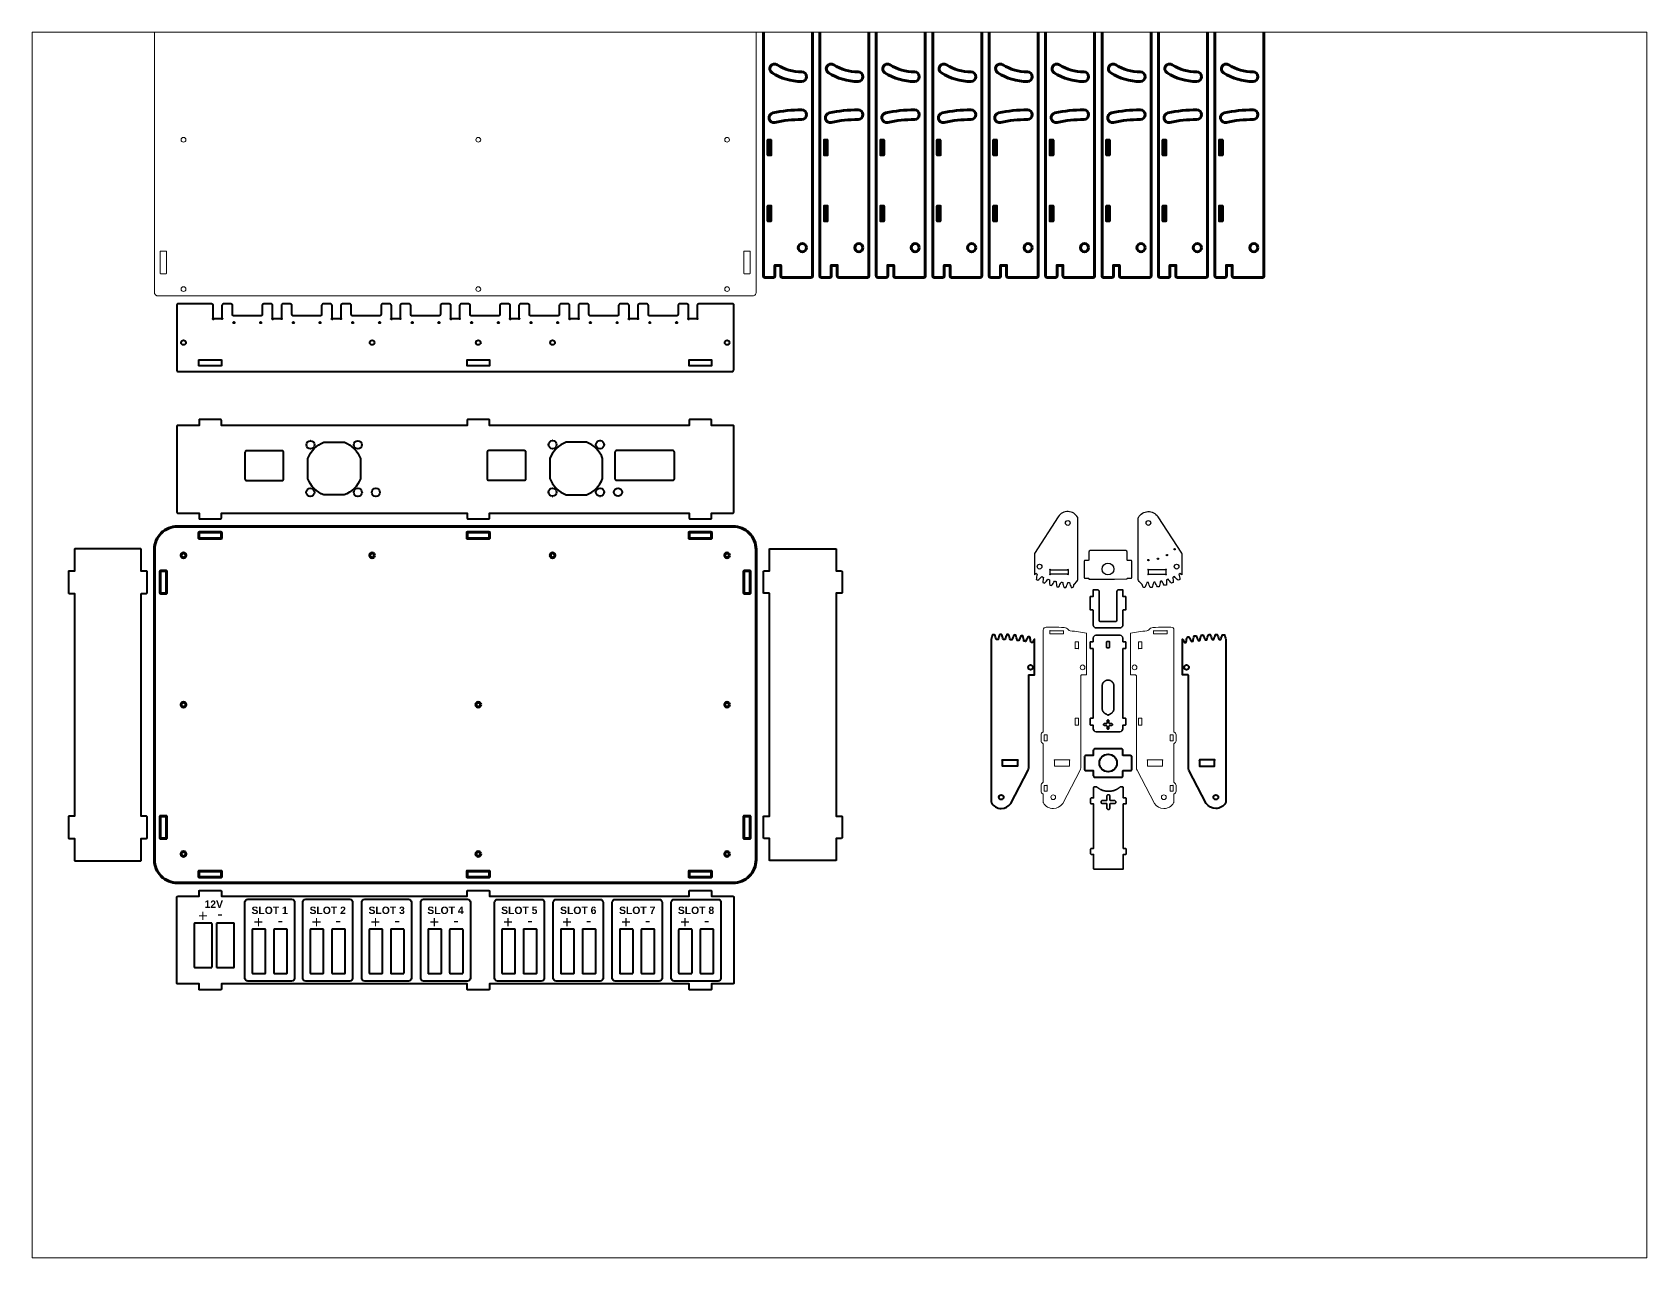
# Paper-space layout 'Layout2' of a CAD drawing. Header units: millimetres. Extents: x 26 to 231, y 20 to 176.
# The model-space entities are those that its viewports show. They can reach past a viewport. Long polylines and large blocks are cut down to what shows.
import ezdxf

# ---------------------------------------------------------------- set-up
doc = ezdxf.new("R2010")
doc.units = ezdxf.units.MM
for name, color, linetype, lineweight in [('2.00mm', 190, 'Continuous', 35), ('3.00mm', 160, 'Continuous', 35), ('6.00mm', 90, 'Continuous', 35)]:
    doc.layers.add(name, color=color, linetype=linetype, lineweight=lineweight)
doc.layers.add('4.00mm', color=1, linetype='Continuous', lineweight=35, true_color=0xff0000)
doc.styles.get("Standard").update_dxf_attribs({"font": 'arial.ttf'})

psp = doc.layouts.new('Layout2')

msp = doc.modelspace()

# ---------------------------------------------------------------- texts
at = {"layer": '4.00mm', "color": 40, "lineweight": 40, "true_color": 0xf8d731}
for s, p in [('+', (149.5, 106)), ('-', (162.5, 107.4))]:
    msp.add_text(s, height=8, dxfattribs=at).set_placement(p)
at = {"layer": '4.00mm', "lineweight": 40}
for s, p in [('+', (186.9, 101.8)), ('-', (203, 102.9)), ('+', (226, 101.8)), ('-', (242, 102.9)), ('+', (265.7, 101.8)), ('-', (281.7, 102.9)), ('+', (305.4, 101.8)), ('-', (321.4, 102.9)), ('+', (355, 101.8)), ('-', (371.1, 102.9)), ('+', (394.7, 101.8)), ('-', (410.7, 102.9)), ('+', (434.4, 101.8)), ('-', (450.4, 102.9)), ('+', (474.1, 101.8)), ('-', (490.1, 102.9))]:
    msp.add_text(s, height=8, dxfattribs=at).set_placement(p)
at = {"layer": '4.00mm', "color": 40, "lineweight": 40, "true_color": 0xf8d731, "char_height": 5}
for s, width, insert, attachment_point in [('\\pxqc;{\\fArial|b1|i0|c0|p34;12V}', 23.529, (148.3, 120.2), 1), ('\\pxqc;{\\fArial|b1|i0|c0|p34;SLOT 1}', 33.529, (197.7, 111), 8), ('\\pxqc;{\\fArial|b1|i0|c0|p34;SLOT 2}', 33.529, (236.8, 111), 8), ('\\pxqc;{\\fArial|b1|i0|c0|p34;SLOT 3}', 33.529, (276.5, 111), 8), ('\\pxqc;{\\fArial|b1|i0|c0|p34;SLOT 4}', 33.529, (316.1, 111), 8), ('\\pxqc;{\\fArial|b1|i0|c0|p34;SLOT 5}', 33.529, (365.8, 111), 8), ('\\pxqc;{\\fArial|b1|i0|c0|p34;SLOT 6}', 33.529, (405.5, 111), 8), ('\\pxqc;{\\fArial|b1|i0|c0|p34;SLOT 7}', 33.529, (445.2, 111), 8), ('\\pxqc;{\\fArial|b1|i0|c0|p34;SLOT 8}', 33.529, (484.8, 111), 8)]:
    msp.add_mtext_dynamic_manual_height_columns(s, width=width, gutter_width=37.5, heights=[9.65], dxfattribs=dict(at, insert=insert, attachment_point=attachment_point))

# ---------------------------------------------------------------- linework, layer by layer
at = {"layer": '2.00mm', "lineweight": 20}
for points in [[(135.7, 527.2), (122.2, 527.2, -0.414214), (120.2, 529.2), (120.2, 735.2, -0.414214), (122.2, 737.2), (135.7, 737.2), (509.7, 737.2), (523.2, 737.2, -0.414214), (525.2, 735.2), (525.2, 529.2, -0.414214), (523.2, 527.2), (509.7, 527.2)], [(124.1, 722.1), (124.1, 707.2, 0.414214), (124.2, 707.1), (128.1, 707.1, 0.414214), (128.2, 707.2), (128.2, 722.1, 0.414214), (128.1, 722.2), (124.2, 722.2, 0.414214)], [(517.1, 722.1), (517.1, 707.2, 0.414214), (517.2, 707.1), (521.1, 707.1, 0.414214), (521.2, 707.2), (521.2, 722.1, 0.414214), (521.1, 722.2), (517.2, 722.2, 0.414214)], [(124.1, 557.1), (124.1, 542.2, 0.414214), (124.2, 542.1), (128.1, 542.1, 0.414214), (128.2, 542.2), (128.2, 557.1, 0.414214), (128.1, 557.2), (124.2, 557.2, 0.414214)], [(517.1, 557.1), (517.1, 542.2, 0.414214), (517.2, 542.1), (521.1, 542.1, 0.414214), (521.2, 542.2), (521.2, 557.1, 0.414214), (521.1, 557.2), (517.2, 557.2, 0.414214)], [(725.4, 182.1, 0.248049), (731.7, 185.5), (743.4, 207.9, 0.094323), (743.8, 209.5), (743.8, 271.5, -0.414214), (744.3, 272), (747.3, 272, 0.414214), (747.8, 272.5), (747.8, 274.5), (747.8, 299.9, 0.356751), (747.7, 300.1, 0.024505), (736.8, 301.7, -0.195334), (735.5, 302.4, 0.189209), (732.7, 303.9, 0.016186), (725.3, 304.2), (720.6, 304.2, 0.414214), (718.6, 302.2), (718.6, 233.9, -0.293253), (718.3, 233.5, 0.293253), (717.2, 231.7), (717.2, 227.7, 0.293253), (718.3, 225.9, -0.293253), (718.6, 225.5), (718.6, 199.9, -0.293253), (718.3, 199.5, 0.293253), (717.2, 197.7), (717.2, 193.7, 0.293253), (718.3, 191.9, -0.293253), (718.6, 191.5), (718.6, 186.4, 0.132002), (718.7, 185.9, 0.268935), (725.3, 182.1, -0.002526)], [(732.2, 299.7), (723.2, 299.7, -0.414214), (723.1, 299.7), (723.1, 301.8, -0.414214), (723.2, 301.8), (732.2, 301.8, -0.414214), (732.3, 301.8), (732.3, 299.7, -0.414214)], [(740.1, 289.7), (740.1, 294.3, -0.414214), (740.2, 294.3), (742.2, 294.3, -0.414214), (742.3, 294.3), (742.3, 289.7, -0.414214), (742.2, 289.7), (740.2, 289.7, -0.414214)], [(799.7, 182.1, -0.248049), (793.4, 185.5), (781.8, 207.9, -0.094323), (781.3, 209.5), (781.3, 271.5, 0.414214), (780.8, 272), (777.8, 272, -0.414214), (777.3, 272.5), (777.3, 274.5), (777.3, 299.9, -0.356751), (777.4, 300.1, -0.024505), (788.3, 301.7, 0.195334), (789.7, 302.4, -0.189209), (792.4, 303.9, -0.016186), (799.8, 304.2), (804.6, 304.2, -0.414214), (806.6, 302.2), (806.6, 233.9, 0.293253), (806.8, 233.5, -0.293253), (808, 231.7), (808, 227.7, -0.293253), (806.8, 225.9, 0.293253), (806.6, 225.5), (806.6, 199.9, 0.293253), (806.8, 199.5, -0.293253), (808, 197.7), (808, 193.7, -0.293253), (806.8, 191.9, 0.293253), (806.6, 191.5), (806.6, 186.4, -0.132002), (806.4, 185.9, -0.268935), (799.8, 182.1, 0.002526)], [(785, 289.7), (785, 294.3, 0.414214), (784.9, 294.3), (782.9, 294.3, 0.414214), (782.8, 294.3), (782.8, 289.7, 0.414214), (782.9, 289.7), (784.9, 289.7, 0.414214)], [(792.9, 299.7), (801.9, 299.7, 0.414214), (802, 299.7), (802, 301.8, 0.414214), (801.9, 301.8), (792.9, 301.8, 0.414214), (792.8, 301.8), (792.8, 299.7, 0.414214)], [(740.1, 238.2), (740.1, 242.8, -0.414214), (740.2, 242.8), (742.2, 242.8, -0.414214), (742.3, 242.8), (742.3, 238.2, -0.414214), (742.2, 238.2), (740.2, 238.2, -0.414214)], [(785, 238.2), (785, 242.8, 0.414214), (784.9, 242.8), (782.9, 242.8, 0.414214), (782.8, 242.8), (782.8, 238.2, 0.414214), (782.9, 238.2), (784.9, 238.2, 0.414214)], [(719.2, 231.7), (721.1, 231.7, -0.414214), (721.2, 231.7), (721.2, 227.8, -0.414214), (721.1, 227.7), (719.2, 227.7, -0.414214), (719.2, 227.8), (719.2, 231.7, -0.414214)], [(805.9, 231.7), (804, 231.7, 0.414214), (804, 231.7), (804, 227.8, 0.414214), (804, 227.7), (805.9, 227.7, 0.414214), (806, 227.8), (806, 231.7, 0.414214)], [(736.2, 210.8, -2.414214), (736.1, 210.7), (726.3, 210.7, -2.414214), (726.2, 210.8), (726.2, 214.6, -2.414214), (726.3, 214.8), (736.1, 214.8, -2.923988), (736.2, 214.6)], [(788.9, 210.8, 2.414214), (789, 210.7), (798.8, 210.7, 2.414214), (798.9, 210.8), (798.9, 214.6, 2.414214), (798.8, 214.8), (789, 214.8, 2.923988), (788.9, 214.6)], [(719.2, 197.7), (721.1, 197.7, -0.414214), (721.2, 197.7), (721.2, 193.8, -0.414214), (721.1, 193.7), (719.2, 193.7, -0.414214), (719.2, 193.8), (719.2, 197.7, -0.414214)], [(805.9, 197.7), (804, 197.7, 0.414214), (804, 197.7), (804, 193.8, 0.414214), (804, 193.7), (805.9, 193.7, 0.414214), (806, 193.8), (806, 197.7, 0.414214)]]:
    msp.add_lwpolyline(points, format="xyb", close=True, dxfattribs=at)
at = {"layer": '2.00mm'}
for points in [[(754.2, 303.8), (754, 303.8), (753.8, 303.8), (753.6, 303.8), (753.4, 303.9), (753.2, 304), (753, 304.2), (752.9, 304.3), (752.7, 304.5), (752.6, 304.7), (752.4, 304.9), (752.4, 305.1), (752.3, 305.3), (752.3, 305.5), (752.2, 305.7), (752.2, 306.4), (752.2, 307.5), (752.2, 308.5), (752.2, 309.6), (752.2, 310.6), (752.2, 311.7), (752.2, 312.8), (752.2, 313.8), (752.2, 314.9), (752.2, 315.5), (752.2, 315.5), (752.2, 315.6), (752.2, 315.6), (752.2, 315.6), (752.2, 315.6), (752.2, 315.7), (752.2, 315.7), (752.1, 315.7), (752.1, 315.7), (752.1, 315.7), (752.1, 315.7), (752, 315.7), (752, 315.8), (752, 315.8), (751.8, 315.8), (751.7, 315.8), (751.5, 315.8), (751.3, 315.8), (751.2, 315.8), (751, 315.8), (750.8, 315.8), (750.7, 315.8), (750.5, 315.8), (750.5, 315.8), (750.4, 315.8), (750.4, 315.8), (750.4, 315.8), (750.4, 315.8), (750.3, 315.8), (750.3, 315.8), (750.3, 315.8), (750.3, 315.9), (750.3, 315.9), (750.3, 315.9), (750.2, 315.9), (750.2, 316), (750.2, 316), (750.2, 316.4), (750.2, 317.4), (750.2, 318.3), (750.2, 319.2), (750.2, 320.2), (750.2, 321.1), (750.2, 322), (750.2, 322.9), (750.2, 323.9), (750.2, 324.5), (750.2, 324.5), (750.2, 324.6), (750.3, 324.6), (750.3, 324.6), (750.3, 324.6), (750.3, 324.7), (750.3, 324.7), (750.3, 324.7), (750.4, 324.7), (750.4, 324.7), (750.4, 324.7), (750.4, 324.7), (750.5, 324.8), (750.5, 324.8), (750.6, 324.8), (750.8, 324.8), (751, 324.8), (751.1, 324.8), (751.3, 324.8), (751.5, 324.8), (751.6, 324.8), (751.8, 324.8), (751.9, 324.8), (752, 324.8), (752, 324.8), (752.1, 324.8), (752.1, 324.8), (752.1, 324.8), (752.1, 324.8), (752.2, 324.8), (752.2, 324.8), (752.2, 324.9), (752.2, 324.9), (752.2, 324.9), (752.2, 324.9), (752.2, 325), (752.2, 325), (752.2, 325.2), (752.2, 325.6), (752.2, 326), (752.2, 326.5), (752.2, 326.9), (752.2, 327.3), (752.2, 327.8), (752.2, 328.2), (752.2, 328.6), (752.2, 329), (752.2, 329), (752.2, 329.1), (752.2, 329.1), (752.3, 329.1), (752.3, 329.1), (752.3, 329.2), (752.3, 329.2), (752.3, 329.2), (752.4, 329.2), (752.4, 329.2), (752.4, 329.2), (752.4, 329.2), (752.5, 329.3), (752.5, 329.3), (752.7, 329.3), (753, 329.3), (753.3, 329.3), (753.6, 329.3), (753.9, 329.3), (754.2, 329.3), (754.5, 329.3), (754.8, 329.3), (755.1, 329.3), (755.3, 329.3), (755.4, 329.2), (755.5, 329.2), (755.6, 329.2), (755.7, 329.1), (755.8, 329.1), (755.9, 329), (756, 328.9), (756, 328.8), (756.1, 328.7), (756.2, 328.6), (756.2, 328.5), (756.2, 328.4), (756.2, 328.3), (756.2, 327.8), (756.2, 325.7), (756.2, 323.5), (756.2, 321.4), (756.2, 319.3), (756.2, 317.2), (756.2, 315.1), (756.2, 313), (756.2, 310.8), (756.2, 308.8), (756.2, 308.7), (756.3, 308.6), (756.3, 308.5), (756.3, 308.4), (756.4, 308.3), (756.4, 308.2), (756.5, 308.2), (756.6, 308.1), (756.7, 308), (756.8, 308), (756.9, 307.9), (757, 307.9), (757.1, 307.9), (757.2, 307.9), (758, 307.9), (759.1, 307.9), (760.1, 307.9), (761.2, 307.9), (762.3, 307.9), (763.4, 307.9), (764.5, 307.9), (765.6, 307.9), (766.7, 307.9), (767.3, 307.9), (767.4, 307.9), (767.5, 307.9), (767.6, 307.9), (767.7, 308), (767.8, 308), (767.9, 308.1), (768, 308.2), (768, 308.3), (768.1, 308.4), (768.2, 308.5), (768.2, 308.6), (768.2, 308.7), (768.2, 308.8), (768.2, 309.1), (768.2, 311.2), (768.2, 313.3), (768.2, 315.4), (768.2, 317.5), (768.2, 319.7), (768.2, 321.8), (768.2, 323.9), (768.2, 326), (768.2, 328.1), (768.2, 328.3), (768.3, 328.4), (768.3, 328.6), (768.3, 328.7), (768.4, 328.8), (768.4, 328.9), (768.5, 328.9), (768.6, 329), (768.7, 329.1), (768.8, 329.1), (768.9, 329.2), (769, 329.2), (769.1, 329.2), (769.2, 329.3), (769.4, 329.3), (769.7, 329.3), (770, 329.3), (770.3, 329.3), (770.6, 329.3), (770.9, 329.3), (771.2, 329.3), (771.5, 329.3), (771.8, 329.3), (772, 329.3), (772, 329.3), (772, 329.2), (772.1, 329.2), (772.1, 329.2), (772.1, 329.2), (772.1, 329.2), (772.2, 329.2), (772.2, 329.2), (772.2, 329.1), (772.2, 329.1), (772.2, 329.1), (772.2, 329.1), (772.2, 329), (772.2, 329), (772.2, 328.6), (772.2, 328.1), (772.2, 327.7), (772.2, 327.3), (772.2, 326.8), (772.2, 326.4), (772.2, 326), (772.2, 325.5), (772.2, 325.1), (772.2, 325), (772.2, 325), (772.2, 324.9), (772.3, 324.9), (772.3, 324.9), (772.3, 324.9), (772.3, 324.8), (772.3, 324.8), (772.3, 324.8), (772.4, 324.8), (772.4, 324.8), (772.4, 324.8), (772.4, 324.8), (772.5, 324.8), (772.6, 324.8), (772.7, 324.8), (772.9, 324.8), (773, 324.8), (773.2, 324.8), (773.4, 324.8), (773.5, 324.8), (773.7, 324.8), (773.9, 324.8), (774, 324.8), (774, 324.8), (774, 324.7), (774.1, 324.7), (774.1, 324.7), (774.1, 324.7), (774.1, 324.7), (774.2, 324.7), (774.2, 324.7), (774.2, 324.6), (774.2, 324.6), (774.2, 324.6), (774.2, 324.6), (774.2, 324.5), (774.2, 324.5), (774.2, 323.7), (774.2, 322.8), (774.2, 321.9), (774.2, 320.9), (774.2, 320), (774.2, 319.1), (774.2, 318.1), (774.2, 317.2), (774.2, 316.3), (774.2, 316), (774.2, 316), (774.2, 315.9), (774.2, 315.9), (774.2, 315.9), (774.2, 315.9), (774.2, 315.8), (774.2, 315.8), (774.1, 315.8), (774.1, 315.8), (774.1, 315.8), (774.1, 315.8), (774, 315.8), (774, 315.8), (773.9, 315.8), (773.8, 315.8), (773.6, 315.8), (773.4, 315.8), (773.3, 315.8), (773.1, 315.8), (773, 315.8), (772.8, 315.8), (772.6, 315.8), (772.5, 315.8), (772.5, 315.8), (772.4, 315.7), (772.4, 315.7), (772.4, 315.7), (772.4, 315.7), (772.3, 315.7), (772.3, 315.7), (772.3, 315.7), (772.3, 315.6), (772.3, 315.6), (772.3, 315.6), (772.2, 315.6), (772.2, 315.5), (772.2, 315.5), (772.2, 314.7), (772.2, 313.7), (772.2, 312.6), (772.2, 311.5), (772.2, 310.5), (772.2, 309.4), (772.2, 308.3), (772.2, 307.3), (772.2, 306.2), (772.2, 305.6), (772.2, 305.4), (772.2, 305.2), (772.1, 305), (772, 304.8), (771.9, 304.6), (771.8, 304.4), (771.6, 304.3), (771.4, 304.1), (771.2, 304), (771, 303.9), (770.8, 303.8), (770.6, 303.8), (770.4, 303.8), (769.9, 303.8), (768.2, 303.8), (766.5, 303.8), (764.7, 303.8), (763, 303.8), (761.2, 303.8), (759.5, 303.8), (757.7, 303.8), (756, 303.8)], [(761.8, 294.6), (761.9, 294.6), (762, 294.6), (762.1, 294.6), (762.2, 294.6), (762.3, 294.6), (762.4, 294.6), (762.5, 294.6), (762.6, 294.6), (762.7, 294.6), (762.8, 294.6), (762.8, 294.6), (762.9, 294.6), (762.9, 294.6), (763, 294.6), (763, 294.5), (763.1, 294.5), (763.1, 294.4), (763.1, 294.4), (763.2, 294.3), (763.2, 294.3), (763.2, 294.2), (763.2, 294.2), (763.2, 293.8), (763.2, 293.4), (763.2, 293), (763.2, 292.7), (763.2, 292.3), (763.2, 291.9), (763.2, 291.5), (763.2, 291.1), (763.2, 290.7), (763.2, 290.6), (763.2, 290.6), (763.2, 290.5), (763.1, 290.5), (763.1, 290.4), (763.1, 290.4), (763, 290.3), (763, 290.3), (762.9, 290.3), (762.9, 290.2), (762.8, 290.2), (762.8, 290.2), (762.7, 290.2), (762.6, 290.2), (762.5, 290.2), (762.4, 290.2), (762.3, 290.2), (762.2, 290.2), (762.1, 290.2), (762, 290.2), (761.9, 290.2), (761.8, 290.2), (761.8, 290.2), (761.7, 290.2), (761.7, 290.2), (761.6, 290.2), (761.6, 290.3), (761.5, 290.3), (761.5, 290.3), (761.4, 290.4), (761.4, 290.4), (761.4, 290.5), (761.3, 290.5), (761.3, 290.6), (761.3, 290.7), (761.3, 290.8), (761.3, 291.2), (761.3, 291.6), (761.3, 292), (761.3, 292.4), (761.3, 292.8), (761.3, 293.2), (761.3, 293.6), (761.3, 294), (761.3, 294.2), (761.3, 294.2), (761.3, 294.3), (761.4, 294.3), (761.4, 294.4), (761.4, 294.4), (761.5, 294.5), (761.5, 294.5), (761.6, 294.6), (761.6, 294.6), (761.7, 294.6), (761.7, 294.6), (761.8, 294.6)], [(758.2, 264.5), (758.2, 264.6), (758.2, 264.8), (758.3, 264.9), (758.3, 265.1), (758.3, 265.2), (758.3, 265.4), (758.4, 265.6), (758.4, 265.7), (758.5, 265.9), (758.5, 266), (758.6, 266.2), (758.7, 266.3), (758.7, 266.5), (758.8, 266.6), (758.9, 266.7), (759, 266.9), (759.1, 267), (759.2, 267.1), (759.3, 267.3), (759.5, 267.4), (759.6, 267.5), (759.7, 267.6), (759.8, 267.7), (760, 267.8), (760.1, 267.9), (760.3, 268), (760.4, 268.1), (760.6, 268.1), (760.7, 268.2), (760.9, 268.3), (761, 268.3), (761.2, 268.4), (761.3, 268.4), (761.5, 268.4), (761.6, 268.5), (761.8, 268.5), (761.9, 268.5), (762.1, 268.5), (762.2, 268.5), (762.4, 268.5), (762.5, 268.5), (762.7, 268.5), (762.8, 268.5), (763, 268.4), (763.1, 268.4), (763.3, 268.4), (763.4, 268.3), (763.6, 268.3), (763.7, 268.2), (763.9, 268.2), (764, 268.1), (764.2, 268), (764.3, 267.9), (764.5, 267.8), (764.6, 267.7), (764.7, 267.6), (764.9, 267.5), (765, 267.4), (765.1, 267.3), (765.2, 267.2), (765.3, 267), (765.4, 266.9), (765.5, 266.8), (765.6, 266.6), (765.7, 266.5), (765.8, 266.3), (765.9, 266.2), (765.9, 266), (766, 265.9), (766, 265.7), (766.1, 265.6), (766.1, 265.4), (766.2, 265.3), (766.2, 265.1), (766.2, 265), (766.2, 264.8), (766.2, 264.7), (766.2, 264.5), (766.2, 264.5), (766.2, 264.5), (766.2, 264.5), (766.2, 264.5), (766.2, 264.5), (766.2, 264.3), (766.2, 264), (766.2, 263.4), (766.2, 253.8), (766.2, 251.4), (766.2, 250.2), (766.2, 249.6), (766.2, 249.5), (766.2, 249.5), (766.2, 249.5), (766.2, 249.5), (766.2, 249.5), (766.2, 249.4), (766.2, 249.4), (766.2, 249.2), (766.2, 249.1), (766.2, 248.9), (766.2, 248.7), (766.1, 248.6), (766.1, 248.4), (766, 248.3), (766, 248.1), (765.9, 248), (765.9, 247.8), (765.8, 247.7), (765.7, 247.5), (765.6, 247.4), (765.5, 247.2), (765.4, 247.1), (765.3, 247), (765.2, 246.9), (765.1, 246.7), (765, 246.6), (764.9, 246.5), (764.8, 246.4), (764.7, 246.3), (764.5, 246.2), (764.4, 246.1), (764.3, 246.1), (764.3, 246.1), (764.3, 246.1), (764.3, 246.1), (764.2, 246), (764.1, 245.9), (763.8, 245.8), (763.2, 245.4), (762.6, 245.1), (762.6, 245), (762.5, 245), (762.5, 245), (762.5, 245), (762.5, 245), (762.5, 245), (762.4, 245), (762.3, 244.9), (762.2, 244.9), (762.2, 244.9), (762.1, 245), (762, 245), (762, 245), (762, 245), (762, 245), (761.9, 245.1), (761.7, 245.2), (761.2, 245.5), (760.6, 245.8), (760.3, 246), (760.2, 246), (760.2, 246), (760.2, 246.1), (760.2, 246.1), (760.1, 246.1), (760, 246.2), (759.9, 246.3), (759.7, 246.4), (759.6, 246.5), (759.5, 246.6), (759.4, 246.7), (759.3, 246.8), (759.2, 247), (759.1, 247.1), (759, 247.2), (758.9, 247.4), (758.8, 247.5), (758.7, 247.6), (758.6, 247.8), (758.6, 247.9), (758.5, 248.1), (758.4, 248.2), (758.4, 248.4), (758.4, 248.6), (758.3, 248.7), (758.3, 248.9), (758.3, 249), (758.2, 249.2), (758.2, 249.3), (758.2, 249.5), (758.2, 249.5), (758.2, 249.5), (758.2, 249.5), (758.2, 249.5), (758.2, 249.6), (758.2, 249.7), (758.2, 250), (758.2, 254.9), (758.2, 264.5)], [(761.1, 238), (760.8, 238), (760.5, 238), (760.2, 238), (759.9, 238), (759.7, 238), (759.6, 238), (759.5, 238.1), (759.4, 238.2), (759.3, 238.2), (759.2, 238.3), (759.2, 238.4), (759.2, 238.5), (759.2, 238.6), (759.2, 238.6), (759.2, 238.7), (759.2, 238.7), (759.2, 238.8), (759.2, 238.9), (759.3, 239), (759.4, 239.1), (759.5, 239.2), (759.6, 239.2), (759.7, 239.3), (759.9, 239.3), (760.2, 239.3), (760.5, 239.3), (760.8, 239.3), (761.1, 239.3), (761.2, 239.3), (761.3, 239.3), (761.4, 239.4), (761.5, 239.5), (761.6, 239.6), (761.6, 239.7), (761.6, 239.8), (761.6, 240.1), (761.6, 240.4), (761.6, 240.7), (761.6, 241), (761.6, 241.2), (761.6, 241.3), (761.7, 241.4), (761.7, 241.5), (761.8, 241.6), (761.9, 241.6), (762, 241.7), (762.1, 241.7), (762.2, 241.7), (762.2, 241.7), (762.3, 241.7), (762.3, 241.7), (762.4, 241.7), (762.5, 241.6), (762.6, 241.6), (762.7, 241.5), (762.8, 241.4), (762.8, 241.3), (762.8, 241.2), (762.8, 241), (762.8, 240.6), (762.8, 240.3), (762.8, 240), (762.8, 239.7), (762.8, 239.6), (762.9, 239.5), (762.9, 239.4), (763, 239.4), (763.1, 239.3), (763.2, 239.3), (763.3, 239.3), (763.6, 239.3), (763.9, 239.3), (764.2, 239.3), (764.5, 239.3), (764.7, 239.3), (764.9, 239.2), (765, 239.2), (765, 239.1), (765.1, 239), (765.2, 238.9), (765.2, 238.8), (765.2, 238.7), (765.2, 238.7), (765.2, 238.6), (765.2, 238.6), (765.2, 238.5), (765.2, 238.4), (765.2, 238.3), (765.1, 238.2), (765, 238.1), (764.9, 238.1), (764.8, 238), (764.7, 238), (764.5, 238), (764.2, 238), (763.9, 238), (763.6, 238), (763.3, 238), (763.2, 238), (763.1, 238), (763, 237.9), (762.9, 237.8), (762.9, 237.7), (762.8, 237.6), (762.8, 237.5), (762.8, 237.2), (762.8, 236.9), (762.8, 236.6), (762.8, 236.3), (762.8, 236.1), (762.8, 236), (762.7, 235.9), (762.7, 235.8), (762.6, 235.7), (762.5, 235.6), (762.4, 235.6), (762.3, 235.6), (762.2, 235.6), (762.2, 235.6), (762.2, 235.6), (762.1, 235.6), (762, 235.6), (761.9, 235.6), (761.8, 235.7), (761.7, 235.8), (761.7, 235.9), (761.6, 236), (761.6, 236.1), (761.6, 236.3), (761.6, 236.6), (761.6, 236.9), (761.6, 237.2), (761.6, 237.5), (761.6, 237.6), (761.5, 237.7), (761.5, 237.8), (761.4, 237.9), (761.3, 238), (761.2, 238)], [(774, 151.2), (774.1, 151.2), (774.2, 151.2), (774.3, 151.2), (774.3, 151.3), (774.4, 151.3), (774.4, 151.4), (774.5, 151.5), (774.5, 151.5), (774.5, 151.6), (774.5, 151.6), (774.5, 151.7), (774.5, 151.7), (774.5, 151.7), (774.5, 151.7), (774.5, 151.7), (774.5, 151.8), (774.5, 152.8), (774.5, 153.7), (774.5, 154.2), (774.5, 154.5), (774.5, 154.6), (774.5, 154.6), (774.5, 154.7), (774.5, 154.7), (774.5, 154.7), (774.5, 154.8), (774.5, 154.9), (774.4, 155), (774.4, 155), (774.3, 155.1), (774.2, 155.1), (774.1, 155.1), (774.1, 155.2), (774, 155.2), (774, 155.2), (774, 155.2), (774, 155.2), (773.9, 155.2), (773.5, 155.2), (773, 155.2), (772.7, 155.2), (772.6, 155.2), (772.6, 155.2), (772.5, 155.2), (772.5, 155.2), (772.5, 155.2), (772.5, 155.2), (772.5, 155.2), (772.5, 155.2), (772.5, 155.2), (772.5, 155.8), (772.5, 175.1), (772.5, 184.8), (772.5, 185.1), (772.5, 185.1), (772.5, 185.2), (772.5, 185.2), (772.5, 185.2), (772.5, 185.2), (772.5, 185.2), (772.6, 185.2), (772.6, 185.2), (772.7, 185.2), (773, 185.2), (774, 185.2), (774, 185.2), (774, 185.2), (774, 185.2), (774, 185.2), (774.1, 185.2), (774.2, 185.2), (774.2, 185.2), (774.3, 185.2), (774.4, 185.3), (774.4, 185.4), (774.5, 185.4), (774.5, 185.5), (774.5, 185.6), (774.5, 185.7), (774.5, 185.7), (774.5, 185.7), (774.5, 185.7), (774.5, 185.7), (774.5, 185.8), (774.5, 185.9), (774.5, 186.1), (774.5, 186.6), (774.5, 188.6), (774.5, 188.6), (774.5, 188.7), (774.5, 188.7), (774.5, 188.7), (774.5, 188.7), (774.5, 188.7), (774.5, 188.7), (774.5, 188.8), (774.5, 188.9), (774.4, 188.9), (774.4, 189), (774.3, 189.1), (774.2, 189.1), (774.2, 189.1), (774.1, 189.2), (774.1, 189.2), (774, 189.2), (774, 189.2), (774, 189.2), (774, 189.2), (773.5, 189.2), (772.6, 189.2), (772.5, 189.2), (772.5, 189.2), (772.5, 189.2), (772.5, 189.2), (772.5, 189.2), (772.5, 189.3), (772.5, 189.6), (772.5, 190.1), (772.5, 191.3), (772.5, 193.5), (772.5, 195.8), (772.5, 196.1), (772.5, 196.1), (772.5, 196.2), (772.5, 196.2), (772.5, 196.2), (772.5, 196.2), (772.5, 196.3), (772.5, 196.4), (772.4, 196.4), (772.4, 196.5), (772.3, 196.6), (772.3, 196.6), (772.2, 196.6), (772.1, 196.7), (772, 196.7), (772, 196.7), (772, 196.7), (772, 196.7), (772, 196.7), (771.9, 196.7), (771.8, 196.7), (771.5, 196.7), (771, 196.7), (770.5, 196.7), (770.5, 196.7), (770.5, 196.7), (770.5, 196.7), (770.5, 196.7), (770.4, 196.6), (770.4, 196.6), (770.3, 196.6), (770.2, 196.4), (770, 196.3), (769.8, 196.1), (769.6, 196), (769.4, 195.9), (769.3, 195.7), (769.1, 195.6), (768.9, 195.5), (768.7, 195.4), (768.5, 195.2), (768.3, 195.1), (768, 195), (767.8, 194.9), (767.6, 194.8), (767.4, 194.7), (767.2, 194.6), (766.9, 194.5), (766.7, 194.4), (766.5, 194.3), (766.3, 194.3), (766, 194.2), (765.8, 194.1), (765.5, 194), (765.3, 194), (765.1, 193.9), (764.8, 193.9), (764.6, 193.8), (764.3, 193.8), (764.1, 193.8), (763.8, 193.7), (763.6, 193.7), (763.3, 193.7), (763.1, 193.7), (762.8, 193.7), (762.6, 193.7), (762.3, 193.7), (762, 193.7), (761.8, 193.7), (761.5, 193.7), (761.3, 193.7), (761, 193.8), (760.8, 193.8), (760.5, 193.8), (760.3, 193.9), (760, 193.9), (759.8, 194), (759.6, 194), (759.3, 194.1), (759.1, 194.2), (758.8, 194.2), (758.6, 194.3), (758.4, 194.4), (758.2, 194.5), (757.9, 194.6), (757.7, 194.7), (757.5, 194.8), (757.3, 194.9), (757, 195), (756.8, 195.1), (756.6, 195.2), (756.4, 195.3), (756.2, 195.5), (756, 195.6), (755.8, 195.7), (755.6, 195.8), (755.5, 196), (755.3, 196.1), (755.1, 196.2), (754.9, 196.4), (754.7, 196.5), (754.7, 196.6), (754.6, 196.6), (754.6, 196.7), (754.6, 196.7), (754.6, 196.7), (754.6, 196.7), (754.5, 196.7), (754.4, 196.7), (753.4, 196.7), (753.1, 196.7), (753.1, 196.7), (753, 196.7), (753, 196.7), (753, 196.7), (753, 196.7), (752.9, 196.7), (752.8, 196.6), (752.8, 196.6), (752.7, 196.5), (752.6, 196.5), (752.6, 196.4), (752.6, 196.3), (752.5, 196.3), (752.5, 196.2), (752.5, 196.2), (752.5, 196.2), (752.5, 196.2), (752.5, 196.2), (752.5, 196.2), (752.5, 196.1), (752.5, 195.8), (752.5, 195.2), (752.5, 190.7), (752.5, 189.6), (752.5, 189.3), (752.5, 189.2), (752.5, 189.2), (752.5, 189.2), (752.5, 189.2), (752.5, 189.2), (752.5, 189.2), (752.4, 189.2), (751.9, 189.2), (751.4, 189.2), (751.2, 189.2), (751, 189.2), (751, 189.2), (751, 189.2), (751, 189.2), (751, 189.2), (750.9, 189.2), (750.8, 189.1), (750.8, 189.1), (750.7, 189), (750.6, 189), (750.6, 188.9), (750.6, 188.8), (750.5, 188.8), (750.5, 188.7), (750.5, 188.7), (750.5, 188.7), (750.5, 188.6), (750.5, 188.6), (750.5, 188.3), (750.5, 187.4), (750.5, 186.4), (750.5, 185.9), (750.5, 185.7), (750.5, 185.7), (750.5, 185.7), (750.5, 185.7), (750.5, 185.7), (750.5, 185.6), (750.5, 185.6), (750.5, 185.6), (750.6, 185.5), (750.6, 185.4), (750.6, 185.3), (750.7, 185.3), (750.8, 185.2), (750.9, 185.2), (750.9, 185.2), (751, 185.2), (751, 185.2), (751.1, 185.2), (751.2, 185.2), (751.7, 185.2), (752.2, 185.2), (752.4, 185.2), (752.5, 185.2), (752.5, 185.2), (752.5, 185.2), (752.5, 185.2), (752.5, 185.2), (752.5, 185.2), (752.5, 185.1), (752.5, 185.1), (752.5, 184.9), (752.5, 182.5), (752.5, 163.2), (752.5, 158.3), (752.5, 155.9), (752.5, 155.3), (752.5, 155.2), (752.5, 155.2), (752.5, 155.2), (752.5, 155.2), (752.5, 155.2), (752.5, 155.2), (752.5, 155.2), (752.4, 155.2), (752, 155.2), (751.5, 155.2), (751.2, 155.2), (751.1, 155.2), (751, 155.2), (751, 155.2), (751, 155.2), (751, 155.2), (751, 155.2), (750.9, 155.2), (750.9, 155.1), (750.8, 155.1), (750.7, 155.1), (750.7, 155), (750.6, 154.9), (750.6, 154.9), (750.5, 154.8), (750.5, 154.7), (750.5, 154.7), (750.5, 154.7), (750.5, 154.7), (750.5, 154.6), (750.5, 154.6), (750.5, 154.5), (750.5, 153.5), (750.5, 152.5), (750.5, 152), (750.5, 151.8), (750.5, 151.7), (750.5, 151.7), (750.5, 151.7), (750.5, 151.7), (750.5, 151.7), (750.5, 151.6), (750.5, 151.6), (750.6, 151.5), (750.6, 151.4), (750.6, 151.4), (750.7, 151.3), (750.8, 151.2), (750.8, 151.2), (750.9, 151.2), (751, 151.2), (751, 151.2), (751, 151.2), (751, 151.2), (751, 151.2), (751.1, 151.2), (751.1, 151.2), (751.6, 151.2), (752.1, 151.2), (752.3, 151.2), (752.5, 151.2), (752.5, 151.2), (752.5, 151.2), (752.5, 151.2), (752.5, 151.2), (752.5, 151.2), (752.5, 151.1), (752.5, 150.7), (752.5, 144.6), (752.5, 143.1), (752.5, 142.3), (752.5, 141.9), (752.5, 141.7), (752.5, 141.7), (752.5, 141.7), (752.5, 141.7), (752.5, 141.7), (752.5, 141.7), (752.5, 141.7), (752.5, 141.6), (752.5, 141.5), (752.6, 141.4), (752.6, 141.4), (752.7, 141.3), (752.7, 141.2), (752.8, 141.2), (752.9, 141.2), (753, 141.2), (753, 141.2), (753, 141.2), (753, 141.2), (753, 141.2), (753, 141.2), (753.1, 141.2), (753.3, 141.2), (754.1, 141.2), (766.3, 141.2), (769.4, 141.2), (770.9, 141.2), (771.7, 141.2), (771.9, 141.2), (772, 141.2), (772, 141.2), (772, 141.2), (772, 141.2), (772, 141.2), (772, 141.2), (772.1, 141.2), (772.2, 141.2), (772.3, 141.2), (772.3, 141.3), (772.4, 141.3), (772.4, 141.4), (772.5, 141.5), (772.5, 141.5), (772.5, 141.6), (772.5, 141.7), (772.5, 141.7), (772.5, 141.7), (772.5, 141.7), (772.5, 141.7), (772.5, 141.7), (772.5, 141.9), (772.5, 142.3), (772.5, 148.4), (772.5, 149.9), (772.5, 150.7), (772.5, 151.1), (772.5, 151.1), (772.5, 151.2), (772.5, 151.2), (772.5, 151.2), (772.5, 151.2), (772.5, 151.2), (772.6, 151.2), (773.1, 151.2), (774, 151.2)]]:
    msp.add_lwpolyline(points, close=True, dxfattribs=at)
for points in [[(774, 242.8), (772.2, 242.8), (772.2, 289.8), (774, 289.8, 0.414214), (774.2, 290), (774.2, 294, 0.414214), (774, 294.3), (772.2, 294.3), (772.2, 296.8, 0.414214), (770.2, 298.8), (754.2, 298.8, 0.414214), (752.2, 296.8), (752.2, 294.3), (750.5, 294.3, 0.414214), (750.2, 294), (750.2, 290, 0.414214), (750.5, 289.8), (752.2, 289.8), (752.2, 242.8), (750.5, 242.8, 0.414214), (750.2, 242.5), (750.2, 238.5, 0.414214), (750.5, 238.3), (752.2, 238.3), (752.2, 235.8, 0.414214), (754.2, 233.8), (770.2, 233.8, 0.414214), (772.2, 235.8), (772.2, 238.3), (774, 238.3, 0.414214), (774.2, 238.5), (774.2, 242.5, 0.414214)], [(758.5, 185.5), (758.3, 185.5), (758.1, 185.5), (757.9, 185.7), (757.7, 185.8), (757.6, 186), (757.5, 186.2), (757.5, 186.4), (757.5, 186.7), (757.6, 186.9), (757.7, 187.1), (757.9, 187.2), (758.1, 187.4), (758.3, 187.4), (758.5, 187.5), (759.2, 187.5), (759.8, 187.5), (760.5, 187.5), (761.2, 187.5, 0.399521), (761.5, 187.8), (761.5, 188.4), (761.5, 189.1), (761.5, 189.8), (761.5, 190.5), (761.5, 190.7), (761.6, 190.9), (761.7, 191.1), (761.9, 191.2), (762.1, 191.4), (762.3, 191.4), (762.5, 191.5), (762.7, 191.4), (762.9, 191.4), (763.1, 191.2), (763.3, 191.1), (763.4, 190.9), (763.5, 190.7), (763.5, 190.5), (763.5, 189.8), (763.5, 189.1), (763.5, 188.5), (763.5, 187.8, 0.416247), (763.8, 187.5), (764.5, 187.5), (765.2, 187.5), (765.9, 187.5), (766.5, 187.5), (766.7, 187.4), (766.9, 187.4), (767.1, 187.2), (767.3, 187.1), (767.4, 186.9), (767.5, 186.7), (767.5, 186.5), (767.5, 186.2), (767.4, 186), (767.3, 185.8), (767.2, 185.7), (767, 185.5), (766.7, 185.5), (766.5, 185.5), (765.9, 185.5), (765.2, 185.5), (764.5, 185.5), (763.9, 185.5, 0.440425), (763.5, 185.1), (763.5, 184.5), (763.5, 183.8), (763.5, 183.1), (763.5, 182.5), (763.5, 182.2), (763.4, 182), (763.3, 181.8), (763.1, 181.7), (762.9, 181.5), (762.7, 181.5), (762.5, 181.5), (762.3, 181.5), (762.1, 181.5), (761.9, 181.7), (761.7, 181.8), (761.6, 182), (761.5, 182.2), (761.5, 182.4), (761.5, 183.1), (761.5, 183.8), (761.5, 184.4), (761.5, 185.1, 0.435214), (761.2, 185.5), (760.5, 185.5), (759.9, 185.5), (759.2, 185.5)]]:
    msp.add_lwpolyline(points, format="xyb", close=True, dxfattribs=at)
at = {"layer": '2.00mm', "lineweight": 20}
for centre in [(139.7, 632.2), (338.2, 632.2), (505.7, 632.2), (139.7, 531.7), (338.2, 531.7), (505.7, 531.7), (745.1, 277.1), (780.1, 277.1), (725.3, 189.7), (799.8, 189.7)]:
    msp.add_circle(centre, 1.6, dxfattribs=at)
at = {"layer": '3.00mm', "lineweight": 30}
for points in [[(712.6, 353.7), (712.6, 339.5, 0.018011), (713.6, 340.4, 0.007013), (714.6, 339.8, 0.048281), (713.9, 336.3, 0.007013), (715, 335.8, 0.048281), (717.6, 338.2, 0.00756), (718.7, 337.7, 0.048281), (718.4, 334.2, 0.007013), (719.5, 333.7, 0.048281), (721.8, 336.5, 0.007013), (722.9, 336.1, 0.048281), (723, 332.5, 0.007013), (724.2, 332.2, 0.048281), (726.1, 335.2, 0.007013), (727.2, 335, 0.048281), (727.8, 331.4, 0.007013), (729, 331.3, 0.048281), (730.6, 334.4, 0.007013), (731.7, 334.3, 0.048281), (732.6, 330.9, 0.007013), (733.8, 330.8, 0.048281), (735.1, 334.2, 0.007013), (736.2, 334.2, 0.048281), (737.5, 330.9, 0.007057), (738.7, 331, 0.018956), (739.1, 332.3, -0.131865), (739.6, 333.2), (741.3, 334.9, 0.197777), (741.9, 336.3), (741.9, 377.8, 0.127475), (741.8, 378, 0.565437), (728.7, 378.5)], [(811.9, 353.4), (811.9, 339.5, -0.018011), (810.8, 340.4, -0.007013), (809.9, 339.8, -0.048281), (810.6, 336.3, -0.007013), (809.5, 335.8, -0.048281), (806.9, 338.2, -0.00756), (805.8, 337.7, -0.048281), (806.1, 334.2, -0.007013), (804.9, 333.7, -0.048281), (802.7, 336.5, -0.007013), (801.6, 336.1, -0.048281), (801.5, 332.5, -0.007013), (800.3, 332.2, -0.048281), (798.4, 335.2, -0.007013), (797.3, 335, -0.048281), (796.7, 331.4, -0.007013), (795.5, 331.3, -0.048281), (793.9, 334.4, -0.007013), (792.8, 334.3, -0.048281), (791.9, 330.9, -0.007013), (790.7, 330.8, -0.048281), (789.4, 334.2, -0.007013), (788.3, 334.2, -0.048281), (787, 330.9, -0.007057), (785.8, 331, -0.018956), (785.4, 332.3, 0.131865), (784.9, 333.2), (783.2, 334.9, -0.197777), (782.6, 336.3), (782.6, 377.8, -0.127475), (782.7, 378, -0.565437), (795.8, 378.5), (811.7, 354, -0.144993)], [(771.6, 355.7), (758.1, 355.7), (750.2, 355.7, 0.414213), (749.2, 354.7), (749.2, 349.3, -0.413636), (749, 349.1), (746.7, 349.1, 0.413636), (746.2, 348.6), (746.2, 337.6, 0.414212), (746.7, 337.1), (749, 337.1, -0.414214), (749.2, 336.9), (749.2, 336.9), (749.2, 336.7, 0.414214), (749.3, 336.5), (766.6, 336.5), (775, 336.6, 0.414133), (775.2, 336.7), (775.2, 336.7), (775.2, 336.9, -0.414214), (775.3, 337.1), (776.9, 337.1), (777.7, 337.1, 0.414078), (778.2, 337.6), (778.2, 338.9), (778.2, 346.2), (778.2, 348.6, 0.413692), (777.7, 349.1), (775.3, 349.1, -0.414214), (775.2, 349.2), (775.2, 349.4), (775.2, 350.4), (775.2, 354.7, 0.413979), (774.2, 355.7), (771.6, 355.7)], [(723.5, 339.8, -2.414214), (723.2, 340), (723.2, 342.6, -2.414214), (723.5, 342.8), (735, 342.8, -2.414214), (735.3, 342.6), (735.3, 340, -2.414214), (735, 339.8)], [(801, 339.8, 2.414214), (801.3, 340), (801.3, 342.6, 2.414214), (801, 342.8), (789.5, 342.8, 2.414214), (789.2, 342.6), (789.2, 340, 2.414214), (789.5, 339.8)]]:
    msp.add_lwpolyline(points, format="xyb", close=True, dxfattribs=at)
for centre, radius in [((735.1, 374.3), 1.6), ((789.4, 374.3), 1.6), ((789.4, 349.3), 0.45), ((795.8, 350.2), 0.45), ((801.9, 352.7), 0.45), ((807, 356.6), 0.45), ((716.1, 344.9), 1.6), ((762.2, 343.3), 4), ((808.4, 344.9), 1.6)]:
    msp.add_circle(centre, radius, dxfattribs=at)
at = {"layer": '4.00mm', "lineweight": 40}
for p, q in [((151.6, 521.7), (151.6, 521.7)), ((193.6, 521.7), (193.6, 521.7)), ((235.6, 521.7), (235.6, 521.7)), ((277.6, 521.7), (277.6, 521.7)), ((487.6, 521.7), (487.6, 521.7))]:
    msp.add_line(p, q, dxfattribs=at)
at = {"layer": '4.00mm', "color": 242, "lineweight": 40, "true_color": 0xcd2027}
msp.add_lwpolyline([(136.2, 476.2), (509.2, 476.2, 0.414214), (510.2, 477.2), (510.2, 491.7), (510.2, 521.2, 0.414214), (509.7, 521.7), (486.6, 521.7, 0.414214), (485.6, 520.7), (485.6, 512, -2.414214), (485.3, 511.7), (482.7, 511.7), (480.1, 511.7, -2.414214), (479.7, 512), (479.7, 520.7, 0.414214), (478.7, 521.7), (473.7, 521.7, 0.414214), (472.7, 520.7), (472.7, 514.7, -0.414214), (471.7, 513.7), (462.7, 513.7), (453.7, 513.7, -0.414214), (452.7, 514.7), (452.7, 520.7, 0.414214), (451.7, 521.7), (446.6, 521.7, 0.414214), (445.6, 520.7), (445.6, 512, -2.414214), (445.3, 511.7), (442.7, 511.7), (440.1, 511.7, -2.414214), (439.7, 512), (439.7, 520.7, 0.414214), (438.7, 521.7), (433.7, 521.7, 0.414214), (432.7, 520.7), (432.7, 514.7, -0.414214), (431.7, 513.7), (422.7, 513.7), (413.7, 513.7, -0.414214), (412.7, 514.7), (412.7, 520.7, 0.414214), (411.7, 521.7), (406.6, 521.7, 0.414214), (405.6, 520.7), (405.6, 512, -2.414214), (405.3, 511.7), (402.7, 511.7), (400.1, 511.7, -2.414214), (399.7, 512), (399.7, 520.7, 0.414214), (398.7, 521.7), (393.7, 521.7, 0.414214), (392.7, 520.7), (392.7, 514.7, -0.414214), (391.7, 513.7), (382.7, 513.7), (373.7, 513.7, -0.414214), (372.7, 514.7), (372.7, 520.7, 0.414214), (371.7, 521.7), (366.6, 521.7, 0.414214), (365.6, 520.7), (365.6, 512, -2.414214), (365.3, 511.7), (362.7, 511.7), (360.1, 511.7, -2.414214), (359.7, 512), (359.7, 520.7, 0.414214), (358.7, 521.7), (353.7, 521.7, 0.414214), (352.7, 520.7), (352.7, 514.7, -0.414214), (351.7, 513.7), (342.7, 513.7), (333.7, 513.7, -0.414214), (332.7, 514.7), (332.7, 520.7, 0.414214), (331.7, 521.7), (326.6, 521.7, 0.414214), (325.6, 520.7), (325.6, 512, -2.414214), (325.3, 511.7), (322.7, 511.7), (320.1, 511.7, -2.414214), (319.7, 512), (319.7, 520.7, 0.414214), (318.7, 521.7), (313.7, 521.7, 0.414214), (312.7, 520.7), (312.7, 514.7, -0.414214), (311.7, 513.7), (302.7, 513.7), (293.7, 513.7, -0.414214), (292.7, 514.7), (292.7, 520.7, 0.414214), (291.7, 521.7), (286.6, 521.7, 0.414214), (285.6, 520.7), (285.6, 512, -2.414214), (285.3, 511.7), (282.7, 511.7), (280.1, 511.7, -2.414214), (279.7, 512), (279.7, 520.7, 0.414214), (278.7, 521.7), (273.7, 521.7, 0.414214), (272.7, 520.7), (272.7, 514.7, -0.414214), (271.7, 513.7), (262.7, 513.7), (253.7, 513.7, -0.414214), (252.7, 514.7), (252.7, 520.7, 0.414214), (251.7, 521.7), (246.6, 521.7, 0.414214), (245.6, 520.7), (245.6, 512, -2.414214), (245.3, 511.7), (242.7, 511.7), (240.1, 511.7, -2.414214), (239.7, 512), (239.7, 520.7, 0.414214), (238.7, 521.7), (233.7, 521.7, 0.414214), (232.7, 520.7), (232.7, 514.7, -0.414214), (231.7, 513.7), (222.7, 513.7), (213.7, 513.7, -0.414214), (212.7, 514.7), (212.7, 520.7, 0.414214), (211.7, 521.7), (206.6, 521.7, 0.414214), (205.6, 520.7), (205.6, 512, -2.414214), (205.3, 511.7), (202.7, 511.7), (200.1, 511.7, -2.414214), (199.7, 512), (199.7, 520.7, 0.414214), (198.7, 521.7), (193.7, 521.7, 0.414214), (192.7, 520.7), (192.7, 514.7, -0.414214), (191.7, 513.7), (182.7, 513.7), (173.7, 513.7, -0.414214), (172.7, 514.7), (172.7, 520.7, 0.414214), (171.7, 521.7), (166.6, 521.7, 0.414214), (165.6, 520.7), (165.6, 512, -2.414214), (165.3, 511.7), (162.7, 511.7), (160.1, 511.7, -2.414214), (159.7, 512), (159.7, 520.7, 0.414214), (158.7, 521.7), (135.7, 521.7, 0.414214), (135.2, 521.2), (135.2, 491.7), (135.2, 477.2, 0.414214)], format="xyb", close=True, dxfattribs=at)
at = {"layer": '4.00mm', "lineweight": 40}
for points in [[(150.2, 484.2), (165.1, 484.2, -0.414214), (165.2, 484.1), (165.2, 480.2, -0.414214), (165.1, 480.1), (150.2, 480.1, -0.414214), (150.1, 480.2), (150.1, 484.1, -0.414214)], [(330.7, 484.2), (345.6, 484.2, -0.414214), (345.7, 484.1), (345.7, 480.2, -0.414214), (345.6, 480.1), (330.7, 480.1, -0.414214), (330.6, 480.2), (330.6, 484.1, -0.414214)], [(480.2, 484.2), (495.1, 484.2, -0.414214), (495.2, 484.1), (495.2, 480.2, -0.414214), (495.1, 480.1), (480.2, 480.1, -0.414214), (480.1, 480.2), (480.1, 484.1, -0.414214)], [(135.7, 381), (150.2, 381), (150.2, 377.5, 0.414214), (150.7, 377), (164.7, 377, 0.414214), (165.2, 377.5), (165.2, 381), (330.7, 381), (330.7, 377.5, 0.414214), (331.2, 377), (345.2, 377, 0.414214), (345.7, 377.5), (345.7, 381), (480.2, 381), (480.2, 377.5, 0.414214), (480.7, 377), (494.7, 377, 0.414214), (495.2, 377.5), (495.2, 381), (509.7, 381, 0.414117), (510.2, 381.5), (510.2, 439.5, 0.414311), (509.7, 440), (495.2, 440), (495.2, 443.5, 0.414214), (494.7, 444), (480.7, 444, 0.414214), (480.2, 443.5), (480.2, 440), (345.7, 440), (345.7, 443.5, 0.414214), (345.2, 444), (331.2, 444, 0.414214), (330.7, 443.5), (330.7, 440), (165.2, 440), (165.2, 443.5, 0.414214), (164.7, 444), (150.7, 444, 0.414214), (150.2, 443.5), (150.2, 440), (135.7, 440, 0.414214), (135.2, 439.5), (135.2, 381.5, 0.414214), (135.7, 381)], [(234.3, 428.7), (248, 428.6, -0.21258), (258.9, 417.7), (258.9, 404.1, -0.21258), (247.9, 393.2), (234.3, 393.2, -0.21258), (223.4, 404.1), (223.4, 417.7, -0.21258)], [(411, 428.7), (397.4, 428.7, 0.21258), (386.4, 417.8), (386.4, 404.2, 0.21258), (397.4, 393.2), (411, 393.2, 0.21258), (421.9, 404.2), (421.9, 417.8, 0.21258)], [(207.1, 410.9), (207.1, 421.9, 0.414214), (206.1, 422.9), (182.1, 422.9, 0.414214), (181.1, 421.9), (181.1, 410.9), (181.1, 403.9, 0.414214), (182.1, 402.9), (206.1, 402.9, 0.414214), (207.1, 403.9)], [(370.2, 411), (370.2, 422, 0.414214), (369.2, 423), (345.2, 423, 0.414214), (344.2, 422), (344.2, 411), (344.2, 404, 0.414214), (345.2, 403), (369.2, 403, 0.414214), (370.2, 404)], [(430.2, 411), (430.2, 404, 0.414214), (431.2, 403), (469.2, 403, 0.414214), (470.2, 404), (470.2, 411), (470.2, 422, 0.414214), (469.2, 423), (431.2, 423, 0.414214), (430.2, 422)], [(111.2, 326.9), (114.7, 326.9, 0.414214), (115.2, 327.4), (115.2, 341.4, 0.414214), (114.7, 341.9), (111.2, 341.9), (111.2, 356.4, 0.414214), (110.7, 356.9), (66.7, 356.9, 0.414214), (66.2, 356.4), (66.2, 341.9), (62.7, 341.9, 0.414214), (62.2, 341.4), (62.2, 327.4, 0.414214), (62.7, 326.9), (66.2, 326.9), (66.2, 176.9), (62.7, 176.9, 0.414214), (62.2, 176.4), (62.2, 162.4, 0.414214), (62.7, 161.9), (66.2, 161.9), (66.2, 147.4, 0.414214), (66.7, 146.9), (110.7, 146.9, 0.414214), (111.2, 147.4), (111.2, 161.9), (114.7, 161.9, 0.414214), (115.2, 162.4), (115.2, 176.4, 0.414214), (114.7, 176.9), (111.2, 176.9)], [(534.2, 327), (530.7, 327, -0.414214), (530.2, 327.5), (530.2, 341.5, -0.414214), (530.7, 342), (534.2, 342), (534.2, 356.5, -0.414214), (534.7, 357), (578.7, 357, -0.414214), (579.2, 356.5), (579.2, 342), (582.7, 342, -0.414214), (583.2, 341.5), (583.2, 327.5, -0.414214), (582.7, 327), (579.2, 327), (579.2, 177), (582.7, 177, -0.414214), (583.2, 176.5), (583.2, 162.5, -0.414214), (582.7, 162), (579.2, 162), (579.2, 147.5, -0.414214), (578.7, 147), (534.7, 147, -0.414214), (534.2, 147.5), (534.2, 162), (530.7, 162, -0.414214), (530.2, 162.5), (530.2, 176.5, -0.414214), (530.7, 177), (534.2, 177)], [(709.7, 297.4, 0.29898), (709.6, 297.5, 0.002297), (708.6, 297.7, 0.29898), (708.4, 297.6, 0.037995), (706.8, 294.7, -0.337234), (706.7, 294.6, 0.002207), (705.7, 294.7, -0.337234), (705.6, 294.9, 0.037995), (704.9, 298.2, 0.29898), (704.8, 298.3, 0.002297), (703.8, 298.4, 0.29898), (703.7, 298.3, 0.037995), (702.2, 295.3, -0.337234), (702, 295.2, 0.002207), (701.1, 295.3, -0.337234), (701, 295.4, 0.037995), (700.2, 298.7, 0.29898), (700, 298.8, 0.002297), (699, 298.9, 0.29898), (698.9, 298.8, 0.037995), (697.5, 295.7, -0.337234), (697.4, 295.6, 0.002207), (696.5, 295.7, -0.337234), (696.3, 295.8, 0.037995), (695.4, 299, 0.29898), (695.2, 299.1, 0.002297), (694.2, 299.2, 0.29898), (694.1, 299.1, 0.037995), (692.9, 296, -0.337234), (692.7, 295.8, 0.002207), (691.8, 295.9, -0.337234), (691.7, 296, 0.037995), (690.6, 299.1, 0.29898), (690.4, 299.2, 0.002297), (689.4, 299.2, 0.29898), (689.3, 299.1, 0.037995), (688.2, 296, -0.337234), (688.1, 295.9, 0.002207), (687.1, 295.8, -0.337233), (687, 295.9, 0.037994), (685.8, 299.1, 0.29898), (685.6, 299.1, 0.002297), (684.6, 299.1, 0.29898), (684.5, 299, 0.037035), (683.6, 295.9, 0.052181), (683.6, 295.8), (683.6, 186.4, 0.132002), (683.7, 185.9, 0.266228), (690.3, 182.1, 0.253418), (696.7, 185.5), (708.4, 208, 0.052962), (708.8, 209.5, 0.038372), (708.8, 209.6), (708.8, 271.8, -0.414214), (709, 272), (712.6, 272, 0.414214), (712.8, 272.2), (712.8, 274.5), (712.8, 280.2), (712.8, 296.1, 0.74267), (712.7, 296.1, 0.029539), (711.4, 293.9, -0.337234), (711.2, 293.8, 0.002197), (710.3, 294, -0.337213), (710.2, 294.1, 0.037974)], [(815.4, 297.4, -0.29898), (815.6, 297.5, -0.002297), (816.5, 297.7, -0.29898), (816.7, 297.6, -0.037995), (818.3, 294.7, 0.337234), (818.5, 294.6, -0.002207), (819.4, 294.7, 0.337234), (819.5, 294.9, -0.037995), (820.2, 298.2, -0.29898), (820.3, 298.3, -0.002297), (821.3, 298.4, -0.29898), (821.5, 298.3, -0.037995), (822.9, 295.3, 0.337234), (823.1, 295.2, -0.002207), (824, 295.3, 0.337234), (824.2, 295.4, -0.037995), (825, 298.7, -0.29898), (825.1, 298.8, -0.002297), (826.1, 298.9, -0.29898), (826.2, 298.8, -0.037995), (827.6, 295.7, 0.337234), (827.7, 295.6, -0.002207), (828.7, 295.7, 0.337234), (828.8, 295.8, -0.037995), (829.8, 299, -0.29898), (829.9, 299.1, -0.002297), (830.9, 299.2, -0.29898), (831, 299.1, -0.037995), (832.2, 296, 0.337234), (832.4, 295.8, -0.002207), (833.3, 295.9, 0.337234), (833.5, 296, -0.037995), (834.6, 299.1, -0.29898), (834.7, 299.2, -0.002297), (835.7, 299.2, -0.29898), (835.8, 299.1, -0.037995), (836.9, 296, 0.337234), (837.1, 295.9, -0.002207), (838, 295.8, 0.337233), (838.1, 295.9, -0.037994), (839.4, 299.1, -0.29898), (839.5, 299.1, -0.002297), (840.5, 299.1, -0.29898), (840.6, 299, -0.037035), (841.6, 295.9, -0.052181), (841.6, 295.8), (841.6, 186.4, -0.132002), (841.4, 185.9, -0.266228), (834.8, 182.1, -0.253418), (828.4, 185.5), (816.7, 208, -0.052962), (816.3, 209.5, -0.038372), (816.3, 209.6), (816.3, 271.8, 0.414214), (816.1, 272), (812.5, 272, -0.414214), (812.3, 272.2), (812.3, 274.5), (812.3, 280.2), (812.3, 296.1, -0.74267), (812.4, 296.1, -0.029539), (813.7, 293.9, 0.337234), (813.9, 293.8, -0.002197), (814.8, 294, 0.337213), (814.9, 294.1, -0.037974)], [(771.3, 203.2, 0.414214), (772.3, 204.2), (772.3, 207.5, -0.414214), (772.4, 207.7), (777.3, 207.7, 0.414214), (778.3, 208.7), (778.3, 216.7, 0.414214), (777.3, 217.7), (772.4, 217.7, -0.414214), (772.3, 217.8), (772.3, 221.2, 0.414214), (771.3, 222.2), (753.3, 222.2, 0.414214), (752.3, 221.2), (752.3, 217.8, -0.414214), (752.1, 217.7), (747.3, 217.7, 0.414214), (746.3, 216.7), (746.3, 208.7, 0.414214), (747.3, 207.7), (752.1, 207.7, -0.414214), (752.3, 207.5), (752.3, 204.2, 0.414214), (753.3, 203.2), (771.3, 203.2)], [(701.2, 210.8, -2.414214), (701.1, 210.7), (691.3, 210.7, -2.414214), (691.2, 210.8), (691.2, 214.6, -2.414214), (691.3, 214.8), (701.1, 214.8, -2.414214), (701.2, 214.6)], [(823.9, 210.8, 2.414214), (824, 210.7), (833.8, 210.7, 2.414214), (833.9, 210.8), (833.9, 214.6, 2.414214), (833.8, 214.8), (824, 214.8, 2.414214), (823.9, 214.6)], [(135.7, 123), (150.2, 123), (150.2, 126.5, -0.414214), (150.7, 127), (164.7, 127, -0.414214), (165.2, 126.5), (165.2, 123), (330.7, 123), (330.7, 126.5, -0.414214), (331.2, 127), (345.2, 127, -0.414214), (345.7, 126.5), (345.7, 123), (480.2, 123), (480.2, 126.5, -0.414214), (480.7, 127), (494.7, 127, -0.414214), (495.2, 126.5), (495.2, 123), (509.7, 123, -0.414117), (510.2, 122.5), (510.2, 64.5, -0.414311), (509.7, 64), (495.2, 64), (495.2, 60.5, -0.414214), (494.7, 60), (480.7, 60, -0.414214), (480.2, 60.5), (480.2, 64), (345.7, 64), (345.7, 60.5, -0.414214), (345.2, 60), (331.2, 60, -0.414214), (330.7, 60.5), (330.7, 64), (165.2, 64), (165.2, 60.5, -0.414214), (164.7, 60), (150.7, 60, -0.414214), (150.2, 60.5), (150.2, 64), (135.7, 64, -0.414214), (135.2, 64.5), (135.2, 122.5, -0.414214), (135.7, 123)], [(147.4, 75), (158.4, 75, 0.414214), (158.9, 75.5), (158.9, 104.5, 0.414214), (158.4, 105), (147.4, 105, 0.414214), (146.9, 104.5), (146.9, 75.5, 0.414214)], [(162.4, 75), (173.4, 75, 0.414214), (173.9, 75.5), (173.9, 104.5, 0.414214), (173.4, 105), (162.4, 105, 0.414214), (161.9, 104.5), (161.9, 75.5, 0.414214)], [(186.5, 71), (194.5, 71, 0.414214), (195, 71.5), (195, 100.5, 0.414214), (194.5, 101), (186.5, 101, 0.414214), (186, 100.5), (186, 71.5, 0.414214)], [(201, 71), (209, 71, 0.414214), (209.5, 71.5), (209.5, 100.5, 0.414214), (209, 101), (201, 101, 0.414214), (200.5, 100.5), (200.5, 71.5, 0.414214)], [(225.5, 71), (233.5, 71, 0.414214), (234, 71.5), (234, 100.5, 0.414214), (233.5, 101), (225.5, 101, 0.414214), (225, 100.5), (225, 71.5, 0.414214)], [(240.1, 71), (248.1, 71, 0.414214), (248.6, 71.5), (248.6, 100.5, 0.414214), (248.1, 101), (240.1, 101, 0.414214), (239.6, 100.5), (239.6, 71.5, 0.414214)], [(265.2, 71), (273.2, 71, 0.414214), (273.7, 71.5), (273.7, 100.5, 0.414214), (273.2, 101), (265.2, 101, 0.414214), (264.7, 100.5), (264.7, 71.5, 0.414214)], [(279.7, 71), (287.7, 71, 0.414214), (288.2, 71.5), (288.2, 100.5, 0.414214), (287.7, 101), (279.7, 101, 0.414214), (279.2, 100.5), (279.2, 71.5, 0.414214)], [(304.9, 71), (312.9, 71, 0.414214), (313.4, 71.5), (313.4, 100.5, 0.414214), (312.9, 101), (304.9, 101, 0.414214), (304.4, 100.5), (304.4, 71.5, 0.414214)], [(319.4, 71), (327.4, 71, 0.414214), (327.9, 71.5), (327.9, 100.5, 0.414214), (327.4, 101), (319.4, 101, 0.414214), (318.9, 100.5), (318.9, 71.5, 0.414214)], [(354.6, 71), (362.6, 71, 0.414214), (363.1, 71.5), (363.1, 100.5, 0.414214), (362.6, 101), (354.6, 101, 0.414214), (354.1, 100.5), (354.1, 71.5, 0.414214)], [(369.1, 71), (377.1, 71, 0.414214), (377.6, 71.5), (377.6, 100.5, 0.414214), (377.1, 101), (369.1, 101, 0.414214), (368.6, 100.5), (368.6, 71.5, 0.414214)], [(394.2, 71), (402.2, 71, 0.414214), (402.7, 71.5), (402.7, 100.5, 0.414214), (402.2, 101), (394.2, 101, 0.414214), (393.7, 100.5), (393.7, 71.5, 0.414214)], [(408.8, 71), (416.8, 71, 0.414214), (417.3, 71.5), (417.3, 100.5, 0.414214), (416.8, 101), (408.8, 101, 0.414214), (408.3, 100.5), (408.3, 71.5, 0.414214)], [(433.9, 71), (441.9, 71, 0.414214), (442.4, 71.5), (442.4, 100.5, 0.414214), (441.9, 101), (433.9, 101, 0.414214), (433.4, 100.5), (433.4, 71.5, 0.414214)], [(448.4, 71), (456.4, 71, 0.414214), (456.9, 71.5), (456.9, 100.5, 0.414214), (456.4, 101), (448.4, 101, 0.414214), (447.9, 100.5), (447.9, 71.5, 0.414214)], [(473.6, 71), (481.6, 71, 0.414214), (482.1, 71.5), (482.1, 100.5, 0.414214), (481.6, 101), (473.6, 101, 0.414214), (473.1, 100.5), (473.1, 71.5, 0.414214)], [(488.1, 71), (496.1, 71, 0.414214), (496.6, 71.5), (496.6, 100.5, 0.414214), (496.1, 101), (488.1, 101, 0.414214), (487.6, 100.5), (487.6, 71.5, 0.414214)]]:
    msp.add_lwpolyline(points, format="xyb", close=True, dxfattribs=at)
for points in [[(222.4, 426.8), (222.4, 427)], [(225, 429.7), (225.3, 429.7)], [(257, 429.6), (257.3, 429.6)], [(259.9, 427), (259.9, 426.8)], [(385.4, 427.1), (385.4, 426.8)], [(388.3, 429.7), (388.1, 429.7)], [(420.3, 429.7), (420, 429.7)], [(422.9, 426.8), (422.9, 427.1)], [(222.4, 394.8), (222.4, 395.1)], [(225.3, 392.2), (225, 392.2)], [(257.2, 392.2), (257, 392.2)], [(259.9, 395), (259.9, 394.8)], [(385.4, 395.1), (385.4, 394.9)], [(388.1, 392.2), (388.3, 392.2)], [(420, 392.2), (420.3, 392.2)], [(422.9, 394.9), (422.9, 395.1)]]:
    msp.add_lwpolyline(points, dxfattribs=at)
at = {"layer": '4.00mm', "color": 40, "lineweight": 40, "true_color": 0xf8d731}
for points in [[(183, 121), (212.5, 121, -0.414214), (214.5, 119), (214.5, 68, -0.414214), (212.5, 66), (183, 66, -0.414214), (181, 68), (181, 119, -0.414214)], [(222, 121), (251.6, 121, -0.414214), (253.6, 119), (253.6, 68, -0.414214), (251.6, 66), (222, 66, -0.414214), (220, 68), (220, 119, -0.414214)], [(261.7, 121), (291.2, 121, -0.414214), (293.2, 119), (293.2, 68, -0.414214), (291.2, 66), (261.7, 66, -0.414214), (259.7, 68), (259.7, 119, -0.414214)], [(301.4, 121), (330.9, 121, -0.414214), (332.9, 119), (332.9, 68, -0.414214), (330.9, 66), (301.4, 66, -0.414214), (299.4, 68), (299.4, 119, -0.414214)], [(351.1, 120.9), (380.6, 120.9, -0.414214), (382.6, 118.9), (382.6, 68, -0.414214), (380.6, 66), (351.1, 66, -0.414214), (349.1, 68), (349.1, 118.9, -0.414214)], [(390.7, 120.9), (420.3, 120.9, -0.414214), (422.3, 118.9), (422.3, 68, -0.414214), (420.3, 66), (390.7, 66, -0.414214), (388.7, 68), (388.7, 118.9, -0.414214)], [(430.4, 120.9), (459.9, 120.9, -0.414214), (461.9, 118.9), (461.9, 68, -0.414214), (459.9, 66), (430.4, 66, -0.414214), (428.4, 68), (428.4, 118.9, -0.414214)], [(470.1, 120.9), (499.6, 120.9, -0.414214), (501.6, 118.9), (501.6, 68, -0.414214), (499.6, 66), (470.1, 66, -0.414214), (468.1, 68), (468.1, 118.9, -0.414214)]]:
    msp.add_lwpolyline(points, format="xyb", close=True, dxfattribs=at)
at = {"layer": '4.00mm', "color": 242, "lineweight": 40, "true_color": 0xcd2027}
for centre, radius in [((173.7, 509.2), 0.45), ((191.7, 509.2), 0.45), ((213.7, 509.2), 0.45), ((231.7, 509.2), 0.45), ((253.7, 509.2), 0.45), ((271.7, 509.2), 0.45), ((293.7, 509.2), 0.45), ((311.7, 509.2), 0.45), ((333.7, 509.2), 0.45), ((351.7, 509.2), 0.45), ((373.7, 509.2), 0.45), ((391.7, 509.2), 0.45), ((413.7, 509.2), 0.45), ((431.7, 509.2), 0.45), ((453.7, 509.2), 0.45), ((471.7, 509.2), 0.45), ((139.7, 495.7), 1.6), ((266.7, 495.7), 1.6), ((338.2, 495.7), 1.6), ((388.2, 495.7), 1.6), ((505.7, 495.7), 1.6)]:
    msp.add_circle(centre, radius, dxfattribs=at)
at = {"layer": '4.00mm', "lineweight": 40}
for centre, radius in [((225.2, 426.9), 2.75), ((257.1, 426.9), 2.75), ((388.2, 427), 2.75), ((420.2, 427), 2.75), ((225.1, 394.9), 2.75), ((257.1, 394.9), 2.75), ((269.2, 394.9), 2.75), ((388.2, 395), 2.75), ((420.2, 395), 2.75), ((432.3, 395), 2.75), ((710.1, 277.1), 1.6), ((815.1, 277.1), 1.6), ((762.3, 212.7), 5.9), ((690.3, 189.7), 1.6), ((834.8, 189.7), 1.6)]:
    msp.add_circle(centre, radius, dxfattribs=at)
at = {"layer": '6.00mm', "color": 114, "lineweight": 60, "true_color": 0x139b48}
for points in [[(562.2, 539.6, 0.414214), (563.2, 540.6), (563.2, 723.6, 0.414214), (562.2, 724.6), (542.9, 724.6, 0.414214), (541.9, 723.6), (541.9, 716.7, -0.414214), (541.9, 716.6), (538, 716.6, -0.414214), (537.9, 716.7), (537.9, 723.6, 0.414214), (536.9, 724.6), (531.2, 724.6, 0.414214), (530.2, 723.6), (530.2, 540.6, 0.414214), (531.2, 539.6), (536.9, 539.6, 0.414214), (537.9, 540.6), (537.9, 547.6, -0.414214), (538, 547.6), (541.9, 547.6, -0.414214), (541.9, 547.6), (541.9, 540.6, 0.414214), (542.9, 539.6)], [(600.2, 539.6, 0.414214), (601.2, 540.6), (601.2, 723.6, 0.414214), (600.2, 724.6), (580.9, 724.6, 0.414214), (579.9, 723.6), (579.9, 716.7, -0.414214), (579.9, 716.6), (576, 716.6, -0.414214), (575.9, 716.7), (575.9, 723.6, 0.414214), (574.9, 724.6), (569.2, 724.6, 0.414214), (568.2, 723.6), (568.2, 540.6, 0.414214), (569.2, 539.6), (574.9, 539.6, 0.414214), (575.9, 540.6), (575.9, 547.6, -0.414214), (576, 547.6), (579.9, 547.6, -0.414214), (579.9, 547.6), (579.9, 540.6, 0.414214), (580.9, 539.6)], [(638.2, 539.6, 0.414214), (639.2, 540.6), (639.2, 723.6, 0.414214), (638.2, 724.6), (618.9, 724.6, 0.414214), (617.9, 723.6), (617.9, 716.7, -0.414214), (617.9, 716.6), (614, 716.6, -0.414214), (613.9, 716.7), (613.9, 723.6, 0.414214), (612.9, 724.6), (607.2, 724.6, 0.414214), (606.2, 723.6), (606.2, 540.6, 0.414214), (607.2, 539.6), (612.9, 539.6, 0.414214), (613.9, 540.6), (613.9, 547.6, -0.414214), (614, 547.6), (617.9, 547.6, -0.414214), (617.9, 547.6), (617.9, 540.6, 0.414214), (618.9, 539.6)], [(676.2, 539.6, 0.414214), (677.2, 540.6), (677.2, 723.6, 0.414214), (676.2, 724.6), (656.9, 724.6, 0.414214), (655.9, 723.6), (655.9, 716.7, -0.414214), (655.9, 716.6), (652, 716.6, -0.414214), (651.9, 716.7), (651.9, 723.6, 0.414214), (650.9, 724.6), (645.2, 724.6, 0.414214), (644.2, 723.6), (644.2, 540.6, 0.414214), (645.2, 539.6), (650.9, 539.6, 0.414214), (651.9, 540.6), (651.9, 547.6, -0.414214), (652, 547.6), (655.9, 547.6, -0.414214), (655.9, 547.6), (655.9, 540.6, 0.414214), (656.9, 539.6)], [(714.2, 539.6, 0.414214), (715.2, 540.6), (715.2, 723.6, 0.414214), (714.2, 724.6), (694.9, 724.6, 0.414214), (693.9, 723.6), (693.9, 716.7, -0.414214), (693.9, 716.6), (690, 716.6, -0.414214), (689.9, 716.7), (689.9, 723.6, 0.414214), (688.9, 724.6), (683.2, 724.6, 0.414214), (682.2, 723.6), (682.2, 540.6, 0.414214), (683.2, 539.6), (688.9, 539.6, 0.414214), (689.9, 540.6), (689.9, 547.6, -0.414214), (690, 547.6), (693.9, 547.6, -0.414214), (693.9, 547.6), (693.9, 540.6, 0.414214), (694.9, 539.6)], [(752.2, 539.6, 0.414214), (753.2, 540.6), (753.2, 723.6, 0.414214), (752.2, 724.6), (732.9, 724.6, 0.414214), (731.9, 723.6), (731.9, 716.7, -0.414214), (731.9, 716.6), (728, 716.6, -0.414214), (727.9, 716.7), (727.9, 723.6, 0.414214), (726.9, 724.6), (721.2, 724.6, 0.414214), (720.2, 723.6), (720.2, 540.6, 0.414214), (721.2, 539.6), (726.9, 539.6, 0.414214), (727.9, 540.6), (727.9, 547.6, -0.414214), (728, 547.6), (731.9, 547.6, -0.414214), (731.9, 547.6), (731.9, 540.6, 0.414214), (732.9, 539.6)], [(790.2, 539.6, 0.414214), (791.2, 540.6), (791.2, 723.6, 0.414214), (790.2, 724.6), (770.9, 724.6, 0.414214), (769.9, 723.6), (769.9, 716.7, -0.414214), (769.9, 716.6), (766, 716.6, -0.414214), (765.9, 716.7), (765.9, 723.6, 0.414214), (764.9, 724.6), (759.2, 724.6, 0.414214), (758.2, 723.6), (758.2, 540.6, 0.414214), (759.2, 539.6), (764.9, 539.6, 0.414214), (765.9, 540.6), (765.9, 547.6, -0.414214), (766, 547.6), (769.9, 547.6, -0.414214), (769.9, 547.6), (769.9, 540.6, 0.414214), (770.9, 539.6)], [(828.2, 539.6, 0.414214), (829.2, 540.6), (829.2, 723.6, 0.414214), (828.2, 724.6), (808.9, 724.6, 0.414214), (807.9, 723.6), (807.9, 716.7, -0.414214), (807.9, 716.6), (804, 716.6, -0.414214), (803.9, 716.7), (803.9, 723.6, 0.414214), (802.9, 724.6), (797.2, 724.6, 0.414214), (796.2, 723.6), (796.2, 540.6, 0.414214), (797.2, 539.6), (802.9, 539.6, 0.414214), (803.9, 540.6), (803.9, 547.6, -0.414214), (804, 547.6), (807.9, 547.6, -0.414214), (807.9, 547.6), (807.9, 540.6, 0.414214), (808.9, 539.6)], [(866.2, 539.6, 0.414214), (867.2, 540.6), (867.2, 723.6, 0.414214), (866.2, 724.6), (846.9, 724.6, 0.414214), (845.9, 723.6), (845.9, 716.7, -0.414214), (845.9, 716.6), (842, 716.6, -0.414214), (841.9, 716.7), (841.9, 723.6, 0.414214), (840.9, 724.6), (835.2, 724.6, 0.414214), (834.2, 723.6), (834.2, 540.6, 0.414214), (835.2, 539.6), (840.9, 539.6, 0.414214), (841.9, 540.6), (841.9, 547.6, -0.414214), (842, 547.6), (845.9, 547.6, -0.414214), (845.9, 547.6), (845.9, 540.6, 0.414214), (846.9, 539.6)], [(536, 677.2, 0.137707), (555.9, 671.4, 1), (555.9, 677.9, -0.137707), (539.5, 682.7, 1)], [(574, 677.2, 0.137707), (593.9, 671.4, 1), (593.9, 677.9, -0.137707), (577.5, 682.7, 1)], [(612, 677.2, 0.137707), (631.9, 671.4, 1), (631.9, 677.9, -0.137707), (615.5, 682.7, 1)], [(650, 677.2, 0.137707), (669.9, 671.4, 1), (669.9, 677.9, -0.137707), (653.5, 682.7, 1)], [(688, 677.2, 0.137707), (707.9, 671.4, 1), (707.9, 677.9, -0.137707), (691.5, 682.7, 1)], [(726, 677.2, 0.137707), (745.9, 671.4, 1), (745.9, 677.9, -0.137707), (729.5, 682.7, 1)], [(764, 677.2, 0.137707), (783.9, 671.4, 1), (783.9, 677.9, -0.137707), (767.5, 682.7, 1)], [(802, 677.2, 0.137707), (821.9, 671.4, 1), (821.9, 677.9, -0.137707), (805.5, 682.7, 1)], [(840, 677.2, 0.137707), (859.9, 671.4, 1), (859.9, 677.9, -0.137707), (843.5, 682.7, 1)], [(555.9, 645.9, 0.05273), (537.9, 643.9, -1), (536.5, 650.3, -0.05273), (555.9, 652.4, -1)], [(593.9, 645.9, 0.05273), (575.9, 643.9, -1), (574.5, 650.3, -0.05273), (593.9, 652.4, -1)], [(631.9, 645.9, 0.05273), (613.9, 643.9, -1), (612.5, 650.3, -0.05273), (631.9, 652.4, -1)], [(669.9, 645.9, 0.05273), (651.9, 643.9, -1), (650.5, 650.3, -0.05273), (669.9, 652.4, -1)], [(707.9, 645.9, 0.05273), (689.9, 643.9, -1), (688.5, 650.3, -0.05273), (707.9, 652.4, -1)], [(745.9, 645.9, 0.05273), (727.9, 643.9, -1), (726.5, 650.3, -0.05273), (745.9, 652.4, -1)], [(783.9, 645.9, 0.05273), (765.9, 643.9, -1), (764.5, 650.3, -0.05273), (783.9, 652.4, -1)], [(821.9, 645.9, 0.05273), (803.9, 643.9, -1), (802.5, 650.3, -0.05273), (821.9, 652.4, -1)], [(859.9, 645.9, 0.05273), (841.9, 643.9, -1), (840.5, 650.3, -0.05273), (859.9, 652.4, -1)], [(535.1, 632, -0.414214), (535.2, 631.9), (535.2, 622, -0.414214), (535.1, 622), (533.2, 622, -0.414214), (533.2, 622), (533.2, 631.9, -0.414214), (533.2, 632)], [(573.1, 632, -0.414214), (573.2, 631.9), (573.2, 622, -0.414214), (573.1, 622), (571.2, 622, -0.414214), (571.2, 622), (571.2, 631.9, -0.414214), (571.2, 632)], [(611.1, 632, -0.414214), (611.2, 631.9), (611.2, 622, -0.414214), (611.1, 622), (609.2, 622, -0.414214), (609.2, 622), (609.2, 631.9, -0.414214), (609.2, 632)], [(649.1, 632, -0.414214), (649.2, 631.9), (649.2, 622, -0.414214), (649.1, 622), (647.2, 622, -0.414214), (647.2, 622), (647.2, 631.9, -0.414214), (647.2, 632)], [(687.1, 632, -0.414214), (687.2, 631.9), (687.2, 622, -0.414214), (687.1, 622), (685.2, 622, -0.414214), (685.2, 622), (685.2, 631.9, -0.414214), (685.2, 632)], [(725.1, 632, -0.414214), (725.2, 631.9), (725.2, 622, -0.414214), (725.1, 622), (723.2, 622, -0.414214), (723.2, 622), (723.2, 631.9, -0.414214), (723.2, 632)], [(763.1, 632, -0.414214), (763.2, 631.9), (763.2, 622, -0.414214), (763.1, 622), (761.2, 622, -0.414214), (761.2, 622), (761.2, 631.9, -0.414214), (761.2, 632)], [(801.1, 632, -0.414214), (801.2, 631.9), (801.2, 622, -0.414214), (801.1, 622), (799.2, 622, -0.414214), (799.2, 622), (799.2, 631.9, -0.414214), (799.2, 632)], [(839.1, 632, -0.414214), (839.2, 631.9), (839.2, 622, -0.414214), (839.1, 622), (837.2, 622, -0.414214), (837.2, 622), (837.2, 631.9, -0.414214), (837.2, 632)], [(533.2, 577.7), (533.2, 587.6, -0.414214), (533.2, 587.6), (535.1, 587.6, -0.414214), (535.2, 587.6), (535.2, 577.7, -0.414214), (535.1, 577.6), (533.2, 577.6, -0.414214)], [(571.2, 577.7), (571.2, 587.6, -0.414214), (571.2, 587.6), (573.1, 587.6, -0.414214), (573.2, 587.6), (573.2, 577.7, -0.414214), (573.1, 577.6), (571.2, 577.6, -0.414214)], [(609.2, 577.7), (609.2, 587.6, -0.414214), (609.2, 587.6), (611.1, 587.6, -0.414214), (611.2, 587.6), (611.2, 577.7, -0.414214), (611.1, 577.6), (609.2, 577.6, -0.414214)], [(647.2, 577.7), (647.2, 587.6, -0.414214), (647.2, 587.6), (649.1, 587.6, -0.414214), (649.2, 587.6), (649.2, 577.7, -0.414214), (649.1, 577.6), (647.2, 577.6, -0.414214)], [(685.2, 577.7), (685.2, 587.6, -0.414214), (685.2, 587.6), (687.1, 587.6, -0.414214), (687.2, 587.6), (687.2, 577.7, -0.414214), (687.1, 577.6), (685.2, 577.6, -0.414214)], [(723.2, 577.7), (723.2, 587.6, -0.414214), (723.2, 587.6), (725.1, 587.6, -0.414214), (725.2, 587.6), (725.2, 577.7, -0.414214), (725.1, 577.6), (723.2, 577.6, -0.414214)], [(761.2, 577.7), (761.2, 587.6, -0.414214), (761.2, 587.6), (763.1, 587.6, -0.414214), (763.2, 587.6), (763.2, 577.7, -0.414214), (763.1, 577.6), (761.2, 577.6, -0.414214)], [(799.2, 577.7), (799.2, 587.6, -0.414214), (799.2, 587.6), (801.1, 587.6, -0.414214), (801.2, 587.6), (801.2, 577.7, -0.414214), (801.1, 577.6), (799.2, 577.6, -0.414214)], [(837.2, 577.7), (837.2, 587.6, -0.414214), (837.2, 587.6), (839.1, 587.6, -0.414214), (839.2, 587.6), (839.2, 577.7, -0.414214), (839.1, 577.6), (837.2, 577.6, -0.414214)]]:
    msp.add_lwpolyline(points, format="xyb", close=True, dxfattribs=at)
for points in [[(542.9, 539.6), (562.2, 539.6)], [(580.9, 539.6), (600.2, 539.6)], [(618.9, 539.6), (638.2, 539.6)], [(656.9, 539.6), (676.2, 539.6)], [(694.9, 539.6), (714.2, 539.6)], [(732.9, 539.6), (752.2, 539.6)], [(770.9, 539.6), (790.2, 539.6)], [(808.9, 539.6), (828.2, 539.6)], [(846.9, 539.6), (866.2, 539.6)]]:
    msp.add_lwpolyline(points, dxfattribs=at)
at = {"layer": '6.00mm', "lineweight": 60}
for points in [[(135.7, 372), (509.7, 372, -0.414214), (525.2, 356.5), (525.2, 147.5, -0.414214), (509.7, 132), (135.7, 132, -0.414214), (120.2, 147.5), (120.2, 356.5, -0.414214)], [(150.2, 363.9), (165.1, 363.9, 0.414214), (165.2, 364), (165.2, 367.9, 0.414214), (165.1, 368), (150.2, 368, 0.414214), (150.1, 367.9), (150.1, 364, 0.414214)], [(330.7, 363.9), (345.6, 363.9, 0.414214), (345.7, 364), (345.7, 367.9, 0.414214), (345.6, 368), (330.7, 368, 0.414214), (330.6, 367.9), (330.6, 364, 0.414214)], [(480.2, 363.9), (495.1, 363.9, 0.414214), (495.2, 364), (495.2, 367.9, 0.414214), (495.1, 368), (480.2, 368, 0.414214), (480.1, 367.9), (480.1, 364, 0.414214)], [(124.1, 341.9), (124.1, 327, 0.414214), (124.2, 326.9), (128.1, 326.9, 0.414214), (128.2, 327), (128.2, 341.9, 0.414214), (128.1, 342), (124.2, 342, 0.414214)], [(517.1, 341.9), (517.1, 327, 0.414214), (517.2, 326.9), (521.1, 326.9, 0.414214), (521.2, 327), (521.2, 341.9, 0.414214), (521.1, 342), (517.2, 342, 0.414214)], [(124.1, 176.9), (124.1, 162, 0.414214), (124.2, 161.9), (128.1, 161.9, 0.414214), (128.2, 162), (128.2, 176.9, 0.414214), (128.1, 177), (124.2, 177, 0.414214)], [(517.1, 176.9), (517.1, 162, 0.414214), (517.2, 161.9), (521.1, 161.9, 0.414214), (521.2, 162), (521.2, 176.9, 0.414214), (521.1, 177), (517.2, 177, 0.414214)], [(150.2, 135.9), (165.1, 135.9, 0.414214), (165.2, 136), (165.2, 139.9, 0.414214), (165.1, 140), (150.2, 140, 0.414214), (150.1, 139.9), (150.1, 136, 0.414214)], [(330.7, 135.9), (345.6, 135.9, 0.414214), (345.7, 136), (345.7, 139.9, 0.414214), (345.6, 140), (330.7, 140, 0.414214), (330.6, 139.9), (330.6, 136, 0.414214)], [(480.2, 135.9), (495.1, 135.9, 0.414214), (495.2, 136), (495.2, 139.9, 0.414214), (495.1, 140), (480.2, 140, 0.414214), (480.1, 139.9), (480.1, 136, 0.414214)]]:
    msp.add_lwpolyline(points, format="xyb", close=True, dxfattribs=at)
at = {"layer": '6.00mm', "color": 114, "lineweight": 60, "true_color": 0x139b48}
for centre in [(556.4, 709.6), (594.4, 709.6), (632.4, 709.6), (670.4, 709.6), (708.4, 709.6), (746.4, 709.6), (784.4, 709.6), (822.4, 709.6), (860.4, 709.6), (556.4, 559.6), (594.4, 559.6), (632.4, 559.6), (670.4, 559.6), (708.4, 559.6), (746.4, 559.6), (784.4, 559.6), (822.4, 559.6), (860.4, 559.6)]:
    msp.add_circle(centre, 2.75, dxfattribs=at)
at = {"layer": '6.00mm', "lineweight": 60}
for centre in [(139.7, 352.5), (266.7, 352.5), (388.2, 352.5), (505.7, 352.5), (139.7, 252), (338.2, 252), (505.7, 252), (139.7, 151.5), (338.2, 151.5), (505.7, 151.5)]:
    msp.add_circle(centre, 1.6, dxfattribs=at)

msp.set_redraw_order([(e.dxf.handle, doc.entitydb.next_handle()) for e in msp.query("TEXT MTEXT ATTDEF DIMENSION ARC_DIMENSION")])  # texts and dimensions are drawn at this point

# ---------------------------------------------------------------- viewports
at = {"layer": '0'}
psp.add_viewport(center=(128.5, 97.5), size=(205.6, 156), view_center_point=(581.41, 292.16), view_height=824.8058, dxfattribs=at)

doc.saveas('drawing.dxf')
